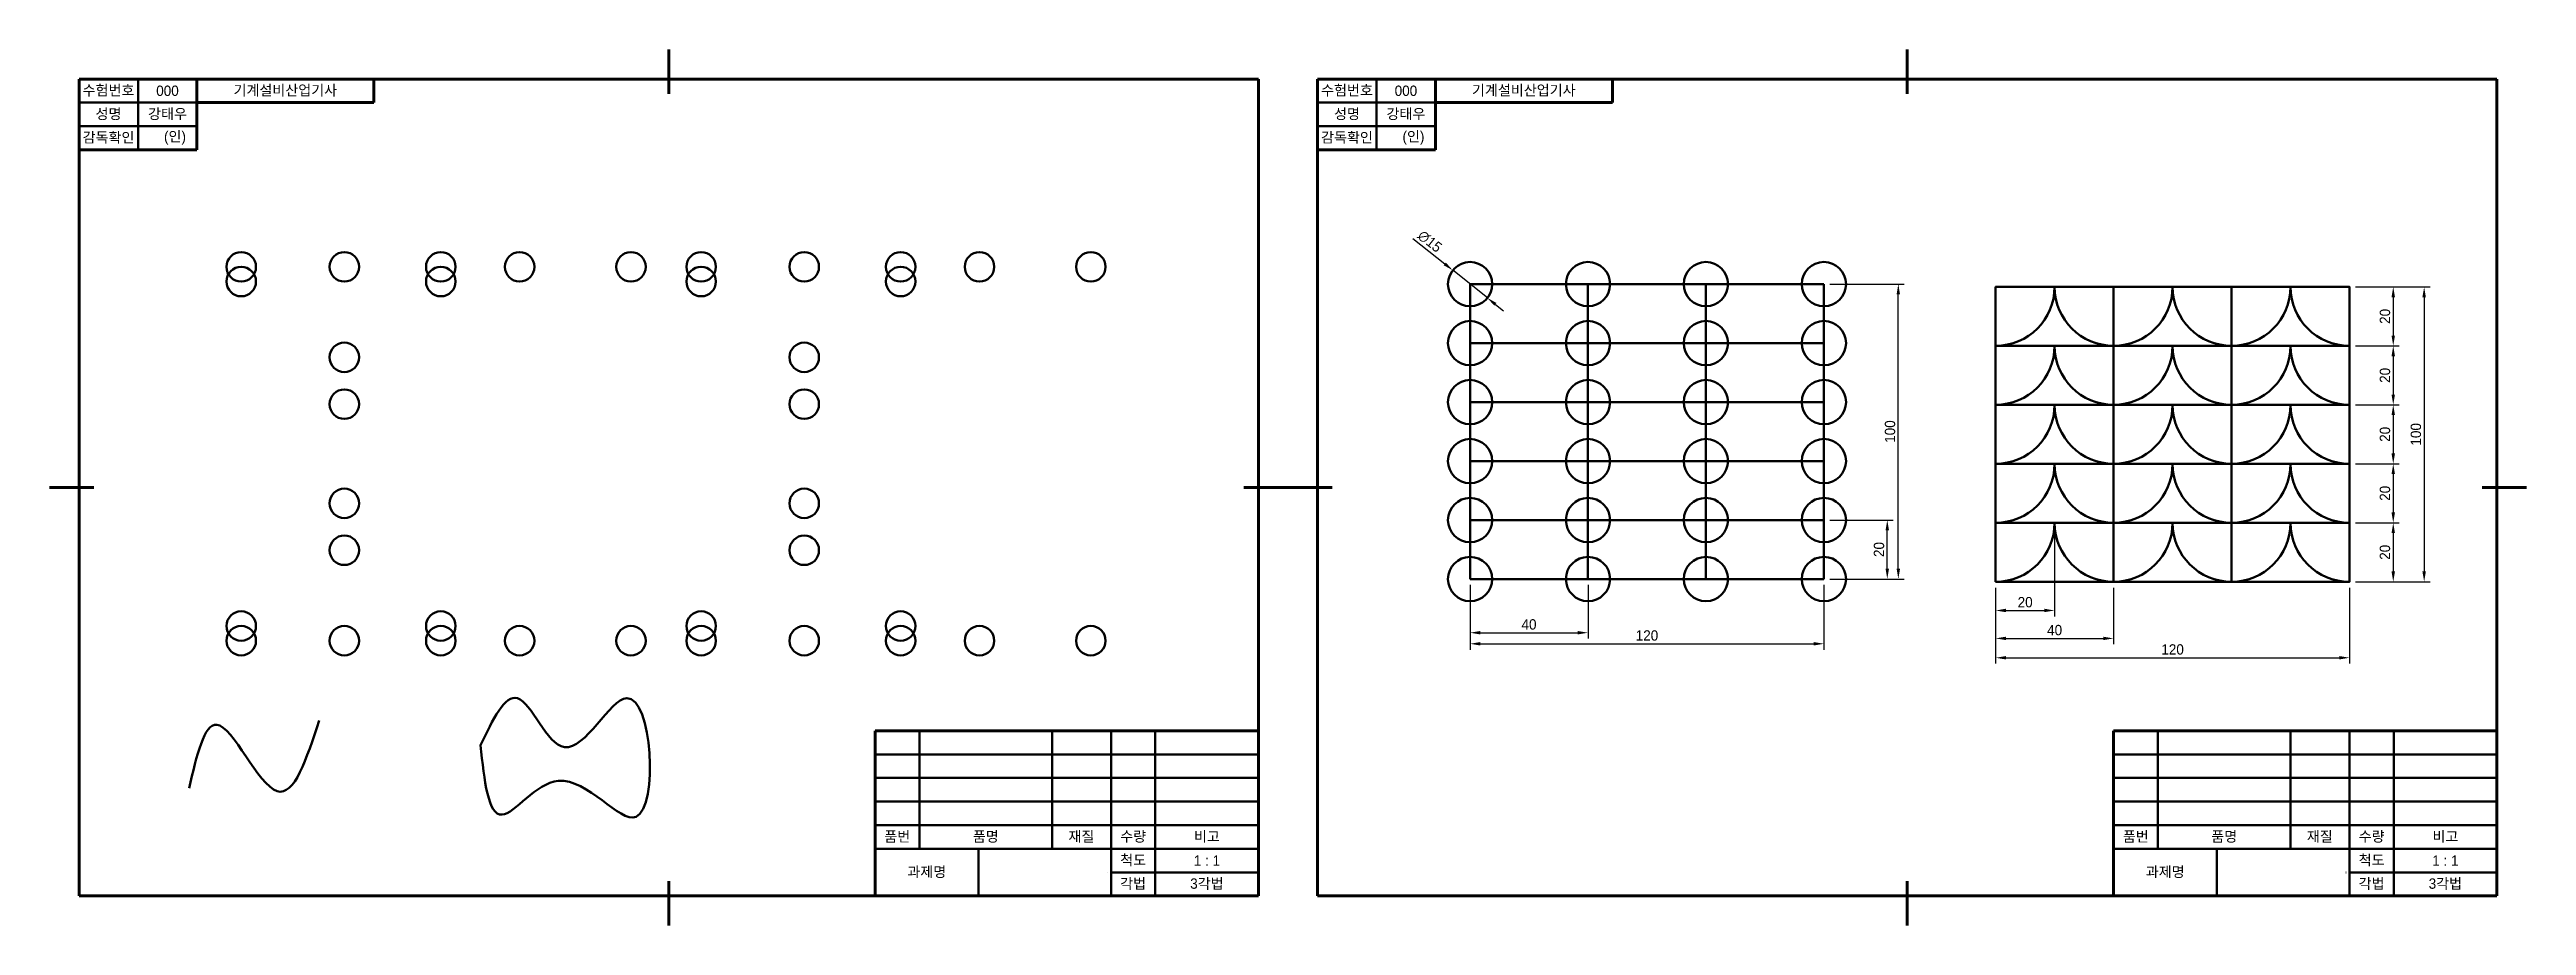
# Model space of a CAD drawing. Header units: millimetres. Extents: x 0 to 1680, y 0 to 297.
# Drawn here: x 0 to 840, y 0 to 297 of the extents above; entities that cross this region are included whole.
import ezdxf

# ---------------------------------------------------------------- set-up
doc = ezdxf.new("R2010")
doc.units = ezdxf.units.MM
for name, color, linetype, lineweight in [('1.윤곽선', 5, 'Continuous', 70), ('2.외형선', 3, 'Continuous', 50), ('4.일반주서', 2, 'Continuous', 35)]:
    doc.layers.add(name, color=color, linetype=linetype, lineweight=lineweight)
doc.styles.add('굴림', font='')
doc.styles.get('굴림').set_extended_font_data('Gulim')
doc.dimstyles.new('기계제도기능사치수', dxfattribs={"dimtxt": 3.5, "dimasz": 3.5, "dimexe": 2, "dimexo": 2, "dimgap": 1, "dimtad": 1, "dimdsep": 46, "dimtxsty": '굴림', "dimcen": 2.5, "dimclrd": 1, "dimclre": 1, "dimclrt": 2, "dimazin": 2, "dimtfac": 1, "dimtmove": 0, "dimatfit": 3, "dimfxl": 1, "dimarcsym": 0})

msp = doc.modelspace()

# ---------------------------------------------------------------- texts
at = {"layer": '4.일반주서', "char_height": 3.5, "attachment_point": 5, "style": '굴림'}
for s, insert, width in [('수험번호', (20, 283), 20), ('성명', (20, 275), 20), ('강태우', (40, 275), 20), ('000', (40, 283), 20), ('기계설비산업기사', (79.963, 283), 60.07361), ('수험번호', (440, 283), 20), ('성명', (440, 275), 20), ('강태우', (460, 275), 20), ('000', (460, 283), 20), ('기계설비산업기사', (499.963, 283), 60.07361), ('감독확인', (20, 267), 20), ('    (인)', (40, 267), 20), ('감독확인', (440, 267), 20), ('    (인)', (460, 267), 20), ('품번', (287.5, 30), 15), ('품명', (317.5, 30), 45), ('재질', (349.926, 30), 19.8528), ('수량', (367.5, 30), 15), ('비고', (392.5, 30), 35), ('품번', (707.5, 30), 15), ('품명', (737.5, 30), 45), ('재질', (769.926, 30), 19.8528), ('수량', (787.5, 30), 15), ('비고', (812.5, 30), 35), ('과제명', (297.5, 18), 35), ('척도', (367.5, 22), 15), ('1 : 1', (392.5, 22), 35), ('과제명', (717.5, 18), 35), ('척도', (787.5, 22), 15), ('1 : 1', (812.5, 22), 35), ('각법', (367.463, 14), 15.0736), ('3각법', (392.5, 14), 35), ('각법', (787.463, 14), 15.0736), ('3각법', (812.5, 14), 35)]:
    msp.add_mtext(s, dxfattribs=dict(at, insert=insert, width=width))

# ---------------------------------------------------------------- blocks, each defined once
blk = doc.blocks.new('*D2')
at = {"layer": '2.외형선', "color": 1, "lineweight": -2, "transparency": 16777216}
for p, q in [((462.31, 232.98), (473.14, 224.33)), ((487.6, 212.79), (475.88, 222.15)), ((490.34, 210.6), (493.07, 208.42))]:
    blk.add_line(p, q, dxfattribs=at)
at = {"layer": '2.외형선', "color": 1, "transparency": 16777216}
for points in [[(473.51, 224.79), (472.78, 223.87), (475.88, 222.15)], [(490.7, 211.06), (489.97, 210.15), (487.6, 212.79)]]:
    blk.add_solid(points, dxfattribs=at)
at = {"layer": 'Defpoints', "color": 0, "transparency": 16777216}
for p in [(475.88, 222.15), (487.6, 212.79)]:
    blk.add_point(p, dxfattribs=at)
at = {"layer": '2.외형선', "color": 2, "transparency": 16777216, "insert": (468.1, 231.93), "char_height": 3.5, "attachment_point": 5, "rotation": 321.4008, "style": '굴림'}
blk.add_mtext('∅15', dxfattribs=at)
blk = doc.blocks.new('*D3')
at = {"layer": '2.외형선', "color": 1, "lineweight": -2, "transparency": 16777216}
for p, q in [((481.74, 115.47), (481.74, 97.26)), ((521.74, 115.47), (521.74, 97.26)), ((485.24, 99.26), (518.24, 99.26))]:
    blk.add_line(p, q, dxfattribs=at)
at = {"layer": '2.외형선', "color": 1, "transparency": 16777216}
for points in [[(485.24, 99.85), (485.24, 98.68), (481.74, 99.26)], [(518.24, 99.85), (518.24, 98.68), (521.74, 99.26)]]:
    blk.add_solid(points, dxfattribs=at)
at = {"layer": 'Defpoints', "color": 0, "transparency": 16777216}
for p in [(481.74, 117.47), (521.74, 117.47), (521.74, 99.26)]:
    blk.add_point(p, dxfattribs=at)
at = {"layer": '2.외형선', "color": 2, "transparency": 16777216, "insert": (501.74, 102.06), "char_height": 3.5, "attachment_point": 5, "style": '굴림'}
blk.add_mtext('40', dxfattribs=at)
blk = doc.blocks.new('*D4')
at = {"layer": '2.외형선', "color": 1, "lineweight": -2, "transparency": 16777216}
for p, q in [((603.74, 137.47), (625.23, 137.47)), ((623.23, 120.97), (623.23, 133.97)), ((603.74, 117.47), (625.23, 117.47))]:
    blk.add_line(p, q, dxfattribs=at)
at = {"layer": '2.외형선', "color": 1, "transparency": 16777216}
for points in [[(622.65, 133.97), (623.81, 133.97), (623.23, 137.47)], [(622.65, 120.97), (623.81, 120.97), (623.23, 117.47)]]:
    blk.add_solid(points, dxfattribs=at)
at = {"layer": 'Defpoints', "color": 0, "transparency": 16777216}
for p in [(601.74, 137.47), (623.23, 137.47), (601.74, 117.47)]:
    blk.add_point(p, dxfattribs=at)
at = {"layer": '2.외형선', "color": 2, "transparency": 16777216, "insert": (620.44, 127.47), "char_height": 3.5, "attachment_point": 5, "rotation": 90, "style": '굴림'}
blk.add_mtext('20', dxfattribs=at)
blk = doc.blocks.new('*D5')
at = {"layer": '2.외형선', "color": 1, "lineweight": -2, "transparency": 16777216}
for p, q in [((603.74, 217.47), (628.98, 217.47)), ((626.98, 120.97), (626.98, 213.97)), ((603.74, 117.47), (628.98, 117.47))]:
    blk.add_line(p, q, dxfattribs=at)
at = {"layer": '2.외형선', "color": 1, "transparency": 16777216}
for points in [[(626.4, 213.97), (627.56, 213.97), (626.98, 217.47)], [(626.4, 120.97), (627.56, 120.97), (626.98, 117.47)]]:
    blk.add_solid(points, dxfattribs=at)
at = {"layer": 'Defpoints', "color": 0, "transparency": 16777216}
for p in [(601.74, 217.47), (626.98, 217.47), (601.74, 117.47)]:
    blk.add_point(p, dxfattribs=at)
at = {"layer": '2.외형선', "color": 2, "transparency": 16777216, "insert": (624.18, 167.47), "char_height": 3.5, "attachment_point": 5, "rotation": 90, "style": '굴림'}
blk.add_mtext('100', dxfattribs=at)
blk = doc.blocks.new('*D6')
at = {"layer": '2.외형선', "color": 1, "lineweight": -2, "transparency": 16777216}
for p, q in [((481.74, 115.47), (481.74, 93.51)), ((601.74, 115.47), (601.74, 93.51)), ((485.24, 95.51), (598.24, 95.51))]:
    blk.add_line(p, q, dxfattribs=at)
at = {"layer": '2.외형선', "color": 1, "transparency": 16777216}
for points in [[(485.24, 96.1), (485.24, 94.93), (481.74, 95.51)], [(598.24, 96.1), (598.24, 94.93), (601.74, 95.51)]]:
    blk.add_solid(points, dxfattribs=at)
at = {"layer": 'Defpoints', "color": 0, "transparency": 16777216}
for p in [(481.74, 117.47), (601.74, 117.47), (601.74, 95.51)]:
    blk.add_point(p, dxfattribs=at)
at = {"layer": '2.외형선', "color": 2, "transparency": 16777216, "insert": (541.74, 98.31), "char_height": 3.5, "attachment_point": 5, "style": '굴림'}
blk.add_mtext('120', dxfattribs=at)
blk = doc.blocks.new('*D7')
at = {"layer": '2.외형선', "color": 1, "lineweight": -2, "transparency": 16777216}
for p, q in [((781.99, 216.53), (796.82, 216.53)), ((794.82, 213.03), (794.82, 200.03)), ((781.99, 196.53), (796.82, 196.53))]:
    blk.add_line(p, q, dxfattribs=at)
at = {"layer": '2.외형선', "color": 1, "transparency": 16777216}
for points in [[(794.24, 213.03), (795.41, 213.03), (794.82, 216.53)], [(794.24, 200.03), (795.41, 200.03), (794.82, 196.53)]]:
    blk.add_solid(points, dxfattribs=at)
at = {"layer": 'Defpoints', "color": 0, "transparency": 16777216}
for p in [(779.99, 216.53), (779.99, 196.53), (794.82, 196.53)]:
    blk.add_point(p, dxfattribs=at)
at = {"layer": '2.외형선', "color": 2, "transparency": 16777216, "insert": (792.03, 206.53), "char_height": 3.5, "attachment_point": 5, "rotation": 90, "style": '굴림'}
blk.add_mtext('20', dxfattribs=at)
blk = doc.blocks.new('*D8')
at = {"layer": '2.외형선', "color": 1, "lineweight": -2, "transparency": 16777216}
for p, q in [((781.99, 216.53), (807.31, 216.53)), ((805.31, 213.03), (805.31, 120.03)), ((781.99, 116.53), (807.31, 116.53))]:
    blk.add_line(p, q, dxfattribs=at)
at = {"layer": '2.외형선', "color": 1, "transparency": 16777216}
for points in [[(804.72, 213.03), (805.89, 213.03), (805.31, 216.53)], [(804.72, 120.03), (805.89, 120.03), (805.31, 116.53)]]:
    blk.add_solid(points, dxfattribs=at)
at = {"layer": 'Defpoints', "color": 0, "transparency": 16777216}
for p in [(779.99, 216.53), (779.99, 116.53), (805.31, 116.53)]:
    blk.add_point(p, dxfattribs=at)
at = {"layer": '2.외형선', "color": 2, "transparency": 16777216, "insert": (802.51, 166.53), "char_height": 3.5, "attachment_point": 5, "rotation": 90, "style": '굴림'}
blk.add_mtext('100', dxfattribs=at)
blk = doc.blocks.new('*D9')
at = {"layer": '2.외형선', "color": 1, "lineweight": -2, "transparency": 16777216}
for p, q in [((781.99, 196.53), (796.82, 196.53)), ((794.82, 193.03), (794.82, 180.03)), ((781.99, 176.53), (796.82, 176.53))]:
    blk.add_line(p, q, dxfattribs=at)
at = {"layer": '2.외형선', "color": 1, "transparency": 16777216}
for points in [[(794.24, 193.03), (795.41, 193.03), (794.82, 196.53)], [(794.24, 180.03), (795.41, 180.03), (794.82, 176.53)]]:
    blk.add_solid(points, dxfattribs=at)
at = {"layer": 'Defpoints', "color": 0, "transparency": 16777216}
for p in [(779.99, 196.53), (779.99, 176.53), (794.82, 176.53)]:
    blk.add_point(p, dxfattribs=at)
at = {"layer": '2.외형선', "color": 2, "transparency": 16777216, "insert": (792.03, 186.53), "char_height": 3.5, "attachment_point": 5, "rotation": 90, "style": '굴림'}
blk.add_mtext('20', dxfattribs=at)
blk = doc.blocks.new('*D10')
at = {"layer": '2.외형선', "color": 1, "lineweight": -2, "transparency": 16777216}
for p, q in [((781.99, 176.53), (796.82, 176.53)), ((794.82, 173.03), (794.82, 160.03)), ((781.99, 156.53), (796.82, 156.53))]:
    blk.add_line(p, q, dxfattribs=at)
at = {"layer": '2.외형선', "color": 1, "transparency": 16777216}
for points in [[(794.24, 173.03), (795.41, 173.03), (794.82, 176.53)], [(794.24, 160.03), (795.41, 160.03), (794.82, 156.53)]]:
    blk.add_solid(points, dxfattribs=at)
at = {"layer": 'Defpoints', "color": 0, "transparency": 16777216}
for p in [(779.99, 176.53), (779.99, 156.53), (794.82, 156.53)]:
    blk.add_point(p, dxfattribs=at)
at = {"layer": '2.외형선', "color": 2, "transparency": 16777216, "insert": (792.03, 166.53), "char_height": 3.5, "attachment_point": 5, "rotation": 90, "style": '굴림'}
blk.add_mtext('20', dxfattribs=at)
blk = doc.blocks.new('*D11')
at = {"layer": '2.외형선', "color": 1, "lineweight": -2, "transparency": 16777216}
for p, q in [((781.99, 156.53), (796.82, 156.53)), ((794.82, 153.03), (794.82, 140.03)), ((781.99, 136.53), (796.82, 136.53))]:
    blk.add_line(p, q, dxfattribs=at)
at = {"layer": '2.외형선', "color": 1, "transparency": 16777216}
for points in [[(794.24, 153.03), (795.41, 153.03), (794.82, 156.53)], [(794.24, 140.03), (795.41, 140.03), (794.82, 136.53)]]:
    blk.add_solid(points, dxfattribs=at)
at = {"layer": 'Defpoints', "color": 0, "transparency": 16777216}
for p in [(779.99, 156.53), (779.99, 136.53), (794.82, 136.53)]:
    blk.add_point(p, dxfattribs=at)
at = {"layer": '2.외형선', "color": 2, "transparency": 16777216, "insert": (792.03, 146.53), "char_height": 3.5, "attachment_point": 5, "rotation": 90, "style": '굴림'}
blk.add_mtext('20', dxfattribs=at)
blk = doc.blocks.new('*D12')
at = {"layer": '2.외형선', "color": 1, "lineweight": -2, "transparency": 16777216}
for p, q in [((781.99, 136.53), (796.82, 136.53)), ((794.82, 133.03), (794.82, 120.03)), ((781.99, 116.53), (796.82, 116.53))]:
    blk.add_line(p, q, dxfattribs=at)
at = {"layer": '2.외형선', "color": 1, "transparency": 16777216}
for points in [[(794.24, 133.03), (795.41, 133.03), (794.82, 136.53)], [(794.24, 120.03), (795.41, 120.03), (794.82, 116.53)]]:
    blk.add_solid(points, dxfattribs=at)
at = {"layer": 'Defpoints', "color": 0, "transparency": 16777216}
for p in [(779.99, 136.53), (779.99, 116.53), (794.82, 116.53)]:
    blk.add_point(p, dxfattribs=at)
at = {"layer": '2.외형선', "color": 2, "transparency": 16777216, "insert": (792.03, 126.53), "char_height": 3.5, "attachment_point": 5, "rotation": 90, "style": '굴림'}
blk.add_mtext('20', dxfattribs=at)
blk = doc.blocks.new('*D13')
at = {"layer": '2.외형선', "color": 1, "lineweight": -2, "transparency": 16777216}
for p, q in [((679.99, 134.53), (679.99, 104.8)), ((659.99, 114.53), (659.99, 104.8)), ((663.49, 106.8), (676.49, 106.8))]:
    blk.add_line(p, q, dxfattribs=at)
at = {"layer": '2.외형선', "color": 1, "transparency": 16777216}
for points in [[(663.49, 107.39), (663.49, 106.22), (659.99, 106.8)], [(676.49, 107.39), (676.49, 106.22), (679.99, 106.8)]]:
    blk.add_solid(points, dxfattribs=at)
at = {"layer": 'Defpoints', "color": 0, "transparency": 16777216}
for p in [(679.99, 136.53), (659.99, 116.53), (679.99, 106.8)]:
    blk.add_point(p, dxfattribs=at)
at = {"layer": '2.외형선', "color": 2, "transparency": 16777216, "insert": (669.99, 109.6), "char_height": 3.5, "attachment_point": 5, "style": '굴림'}
blk.add_mtext('20', dxfattribs=at)
blk = doc.blocks.new('*D14')
at = {"layer": '2.외형선', "color": 1, "lineweight": -2, "transparency": 16777216}
for p, q in [((659.99, 114.53), (659.99, 95.33)), ((699.99, 114.53), (699.99, 95.33)), ((663.49, 97.33), (696.49, 97.33))]:
    blk.add_line(p, q, dxfattribs=at)
at = {"layer": '2.외형선', "color": 1, "transparency": 16777216}
for points in [[(663.49, 97.91), (663.49, 96.75), (659.99, 97.33)], [(696.49, 97.91), (696.49, 96.75), (699.99, 97.33)]]:
    blk.add_solid(points, dxfattribs=at)
at = {"layer": 'Defpoints', "color": 0, "transparency": 16777216}
for p in [(659.99, 116.53), (699.99, 116.53), (699.99, 97.33)]:
    blk.add_point(p, dxfattribs=at)
at = {"layer": '2.외형선', "color": 2, "transparency": 16777216, "insert": (679.99, 100.13), "char_height": 3.5, "attachment_point": 5, "style": '굴림'}
blk.add_mtext('40', dxfattribs=at)
blk = doc.blocks.new('*D15')
at = {"layer": '2.외형선', "color": 1, "lineweight": -2, "transparency": 16777216}
for p, q in [((659.99, 114.53), (659.99, 88.77)), ((779.99, 114.53), (779.99, 88.77)), ((663.49, 90.77), (776.49, 90.77))]:
    blk.add_line(p, q, dxfattribs=at)
at = {"layer": '2.외형선', "color": 1, "transparency": 16777216}
for points in [[(663.49, 91.35), (663.49, 90.19), (659.99, 90.77)], [(776.49, 91.35), (776.49, 90.19), (779.99, 90.77)]]:
    blk.add_solid(points, dxfattribs=at)
at = {"layer": 'Defpoints', "color": 0, "transparency": 16777216}
for p in [(659.99, 116.53), (779.99, 116.53), (779.99, 90.77)]:
    blk.add_point(p, dxfattribs=at)
at = {"layer": '2.외형선', "color": 2, "transparency": 16777216, "insert": (719.99, 93.57), "char_height": 3.5, "attachment_point": 5, "style": '굴림'}
blk.add_mtext('120', dxfattribs=at)

# ---------------------------------------------------------------- dimensions: what is measured, and where the dimension line sits
at = {"layer": '2.외형선'}
dim = msp.add_diameter_dim_2p(p1=(487.6, 212.788), p2=(475.877, 222.146), dimstyle='기계제도기능사치수', dxfattribs=at)
dim.commit()
dim.dimension.update_dxf_attribs({"geometry": '*D2', "text_midpoint": (468.105, 231.932)})
for base, p1, p2, picture, middle in [((626.98, 217.467), (601.739, 117.467), (601.739, 217.467), '*D5', (624.181, 167.467)), ((794.825, 196.526), (779.988, 216.526), (779.988, 196.526), '*D7', (792.03, 206.526)), ((805.307, 116.526), (779.988, 216.526), (779.988, 116.526), '*D8', (802.508, 166.526)), ((623.23, 137.467), (601.739, 117.467), (601.739, 137.467), '*D4', (620.435, 127.467))]:
    dim = msp.add_linear_dim(base=base, p1=p1, p2=p2, angle=90, dimstyle='기계제도기능사치수', dxfattribs=at)
    dim.commit()
    dim.dimension.update_dxf_attribs({"geometry": picture, "text_midpoint": middle})
for base, p1, p2, picture, middle in [((794.825, 176.526), (779.988, 196.526), (779.988, 176.526), '*D9', (792.03, 186.526)), ((794.825, 156.526), (779.988, 176.526), (779.988, 156.526), '*D10', (792.03, 166.526)), ((794.825, 136.526), (779.988, 156.526), (779.988, 136.526), '*D11', (792.03, 146.526)), ((794.825, 116.526), (779.988, 136.526), (779.988, 116.526), '*D12', (792.03, 126.526))]:
    dim = msp.add_linear_dim(base=base, p1=p1, p2=p2, angle=90, dimstyle='기계제도기능사치수', override={"dimtmove": 1}, dxfattribs=at)
    dim.commit()
    dim.dimension.update_dxf_attribs({"geometry": picture, "text_midpoint": middle})
for base, p1, p2, picture, middle in [((679.988, 106.802), (659.988, 116.526), (679.988, 136.526), '*D13', (669.988, 109.596)), ((521.739, 99.263), (481.739, 117.467), (521.739, 117.467), '*D3', (501.739, 102.06)), ((601.739, 95.513), (481.739, 117.467), (601.739, 117.467), '*D6', (541.739, 98.312)), ((699.988, 97.329), (659.988, 116.526), (699.988, 116.526), '*D14', (679.988, 100.126)), ((779.988, 90.771), (659.988, 116.526), (779.988, 116.526), '*D15', (719.988, 93.57))]:
    dim = msp.add_linear_dim(base=base, p1=p1, p2=p2, dimstyle='기계제도기능사치수', dxfattribs=at)
    dim.commit()
    dim.dimension.update_dxf_attribs({"geometry": picture, "text_midpoint": middle})

# ---------------------------------------------------------------- linework, layer by layer
at = {"layer": '1.윤곽선'}
for p, q in [((210, 297), (210, 282)), ((630, 297), (630, 282)), ((410, 287), (10, 287)), ((10, 287), (10, 10)), ((50, 287), (50, 263)), ((110, 287), (110, 279)), ((410, 10), (410, 287)), ((830, 287), (430, 287)), ((430, 287), (430, 10)), ((470, 287), (470, 263)), ((530, 287), (530, 279)), ((830, 10), (830, 287)), ((110, 279), (50, 279)), ((530, 279), (470, 279)), ((50, 263), (10, 263)), ((470, 263), (430, 263)), ((0, 148.5), (15, 148.5)), ((420, 148.5), (405, 148.5)), ((420, 148.5), (435, 148.5)), ((840, 148.5), (825, 148.5)), ((280, 66), (410, 66)), ((280, 10), (280, 66)), ((700, 66), (830, 66)), ((700, 10), (700, 66)), ((10, 10), (410, 10)), ((210, 0), (210, 15)), ((430, 10), (830, 10)), ((630, 0), (630, 15))]:
    msp.add_line(p, q, dxfattribs=at)
at = {"layer": '2.외형선'}
for p, q in [((30, 287), (30, 263)), ((450, 287), (450, 263)), ((30, 279), (10, 279)), ((30, 279), (50, 279)), ((450, 279), (430, 279)), ((450, 279), (470, 279)), ((50, 271), (10, 271)), ((470, 271), (430, 271)), ((481.739, 217.467), (601.739, 217.467)), ((481.739, 217.467), (481.739, 117.467)), ((521.739, 217.467), (521.739, 117.467)), ((561.739, 217.467), (561.739, 117.467)), ((601.739, 217.467), (601.739, 117.467)), ((481.739, 197.467), (601.739, 197.467)), ((481.739, 177.467), (601.739, 177.467)), ((481.739, 157.467), (601.739, 157.467)), ((481.739, 137.467), (601.739, 137.467)), ((481.739, 117.467), (601.739, 117.467)), ((295, 26), (295, 66)), ((340, 26), (340, 66)), ((360, 10), (360, 66)), ((375, 10), (375, 66)), ((715, 26), (715, 66)), ((760, 26), (760, 66)), ((780, 10), (780, 66)), ((795, 10), (795, 66)), ((280, 58), (410, 58)), ((700, 58), (830, 58)), ((280, 50), (410, 50)), ((280, 42), (410, 42)), ((700, 50), (830, 50)), ((700, 42), (830, 42)), ((280, 34), (410, 34)), ((700, 34), (830, 34)), ((280, 26), (410, 26)), ((315, 10), (315, 26)), ((700, 26), (830, 26)), ((735, 10), (735, 26)), ((358.76, 18), (358.833, 18)), ((360, 18), (410, 18)), ((778.76, 18), (778.833, 18)), ((780, 18), (830, 18))]:
    msp.add_line(p, q, dxfattribs=at)
for points in [[(659.988, 196.526), (699.988, 196.526), (699.988, 216.526), (659.988, 216.526)], [(699.988, 196.526), (739.988, 196.526), (739.988, 216.526), (699.988, 216.526)], [(739.988, 196.526), (779.988, 196.526), (779.988, 216.526), (739.988, 216.526)], [(659.988, 176.526), (699.988, 176.526), (699.988, 196.526), (659.988, 196.526)], [(699.988, 176.526), (739.988, 176.526), (739.988, 196.526), (699.988, 196.526)], [(739.988, 176.526), (779.988, 176.526), (779.988, 196.526), (739.988, 196.526)], [(659.988, 156.526), (699.988, 156.526), (699.988, 176.526), (659.988, 176.526)], [(699.988, 156.526), (739.988, 156.526), (739.988, 176.526), (699.988, 176.526)], [(739.988, 156.526), (779.988, 156.526), (779.988, 176.526), (739.988, 176.526)], [(659.988, 136.526), (699.988, 136.526), (699.988, 156.526), (659.988, 156.526)], [(699.988, 136.526), (739.988, 136.526), (739.988, 156.526), (699.988, 156.526)], [(739.988, 136.526), (779.988, 136.526), (779.988, 156.526), (739.988, 156.526)], [(659.988, 116.526), (699.988, 116.526), (699.988, 136.526), (659.988, 136.526)], [(699.988, 116.526), (739.988, 116.526), (739.988, 136.526), (699.988, 136.526)], [(739.988, 116.526), (779.988, 116.526), (779.988, 136.526), (739.988, 136.526)]]:
    msp.add_lwpolyline(points, close=True, dxfattribs=at)
for centre, radius in [((65.011, 223.328), 5), ((99.978, 223.328), 5), ((132.681, 223.328), 5), ((159.41, 223.328), 5), ((197.169, 223.328), 5), ((220.978, 223.328), 5), ((255.945, 223.328), 5), ((288.648, 223.328), 5), ((315.377, 223.328), 5), ((353.137, 223.328), 5), ((65.011, 218.328), 5), ((132.681, 218.328), 5), ((220.978, 218.328), 5), ((288.648, 218.328), 5), ((481.739, 217.467), 7.5), ((481.739, 217.467), 7.5), ((521.739, 217.467), 7.5), ((521.739, 217.467), 7.5), ((561.739, 217.467), 7.5), ((561.739, 217.467), 7.5), ((601.739, 217.467), 7.5), ((601.739, 217.467), 7.5), ((481.739, 197.467), 7.5), ((521.739, 197.467), 7.5), ((561.739, 197.467), 7.5), ((601.739, 197.467), 7.5), ((99.978, 192.648), 5), ((255.945, 192.648), 5), ((481.739, 177.467), 7.5), ((521.739, 177.467), 7.5), ((561.739, 177.467), 7.5), ((601.739, 177.467), 7.5), ((99.978, 176.747), 5), ((255.945, 176.747), 5), ((481.739, 157.467), 7.5), ((521.739, 157.467), 7.5), ((561.739, 157.467), 7.5), ((601.739, 157.467), 7.5), ((99.978, 143.124), 5), ((255.945, 143.124), 5), ((481.739, 137.467), 7.5), ((521.739, 137.467), 7.5), ((561.739, 137.467), 7.5), ((601.739, 137.467), 7.5), ((99.978, 127.223), 5), ((255.945, 127.223), 5), ((481.739, 117.467), 7.5), ((521.739, 117.467), 7.5), ((561.739, 117.467), 7.5), ((601.739, 117.467), 7.5), ((65.011, 101.543), 5), ((65.011, 96.543), 5), ((99.978, 96.543), 5), ((132.681, 101.543), 5), ((132.681, 96.543), 5), ((159.41, 96.543), 5), ((197.169, 96.543), 5), ((220.978, 101.543), 5), ((220.978, 96.543), 5), ((255.945, 96.543), 5), ((288.648, 101.543), 5), ((288.648, 96.543), 5), ((315.377, 96.543), 5), ((353.137, 96.543), 5)]:
    msp.add_circle(centre, radius, dxfattribs=at)
for centre, start, end in [((659.988, 216.526), 270, 0), ((699.988, 216.526), 180, 270), ((699.988, 216.526), 270, 0), ((739.988, 216.526), 180, 270), ((739.988, 216.526), 270, 0), ((779.988, 216.526), 180, 270), ((659.988, 196.526), 270, 0), ((699.988, 196.526), 180, 270), ((699.988, 196.526), 270, 0), ((739.988, 196.526), 180, 270), ((739.988, 196.526), 270, 0), ((779.988, 196.526), 180, 270), ((659.988, 176.526), 270, 0), ((699.988, 176.526), 180, 270), ((699.988, 176.526), 270, 0), ((739.988, 176.526), 180, 270), ((739.988, 176.526), 270, 0), ((779.988, 176.526), 180, 270), ((659.988, 156.526), 270, 0), ((699.988, 156.526), 180, 270), ((699.988, 156.526), 270, 0), ((739.988, 156.526), 180, 270), ((739.988, 156.526), 270, 0), ((779.988, 156.526), 180, 270), ((659.988, 136.526), 270, 0), ((699.988, 136.526), 180, 270), ((699.988, 136.526), 270, 0), ((739.988, 136.526), 180, 270), ((739.988, 136.526), 270, 0), ((779.988, 136.526), 180, 270)]:
    msp.add_arc(centre, 20, start, end, dxfattribs=at)
for points in [[(146.18, 61.14), (158.665, 77.084), (174.618, 60.447), (195.773, 77.084), (198.894, 36.878), (172.537, 49.009), (153.463, 37.571), (146.18, 61.14)], [(47.34, 46.583), (56.704, 68.072), (77.166, 45.543), (91.385, 69.459)]]:
    msp.add_spline(points, degree=3, dxfattribs=at)

msp.set_redraw_order([(e.dxf.handle, doc.entitydb.next_handle()) for e in msp.query("TEXT MTEXT ATTDEF DIMENSION ARC_DIMENSION")])  # texts and dimensions are drawn at this point

doc.saveas('drawing.dxf')
